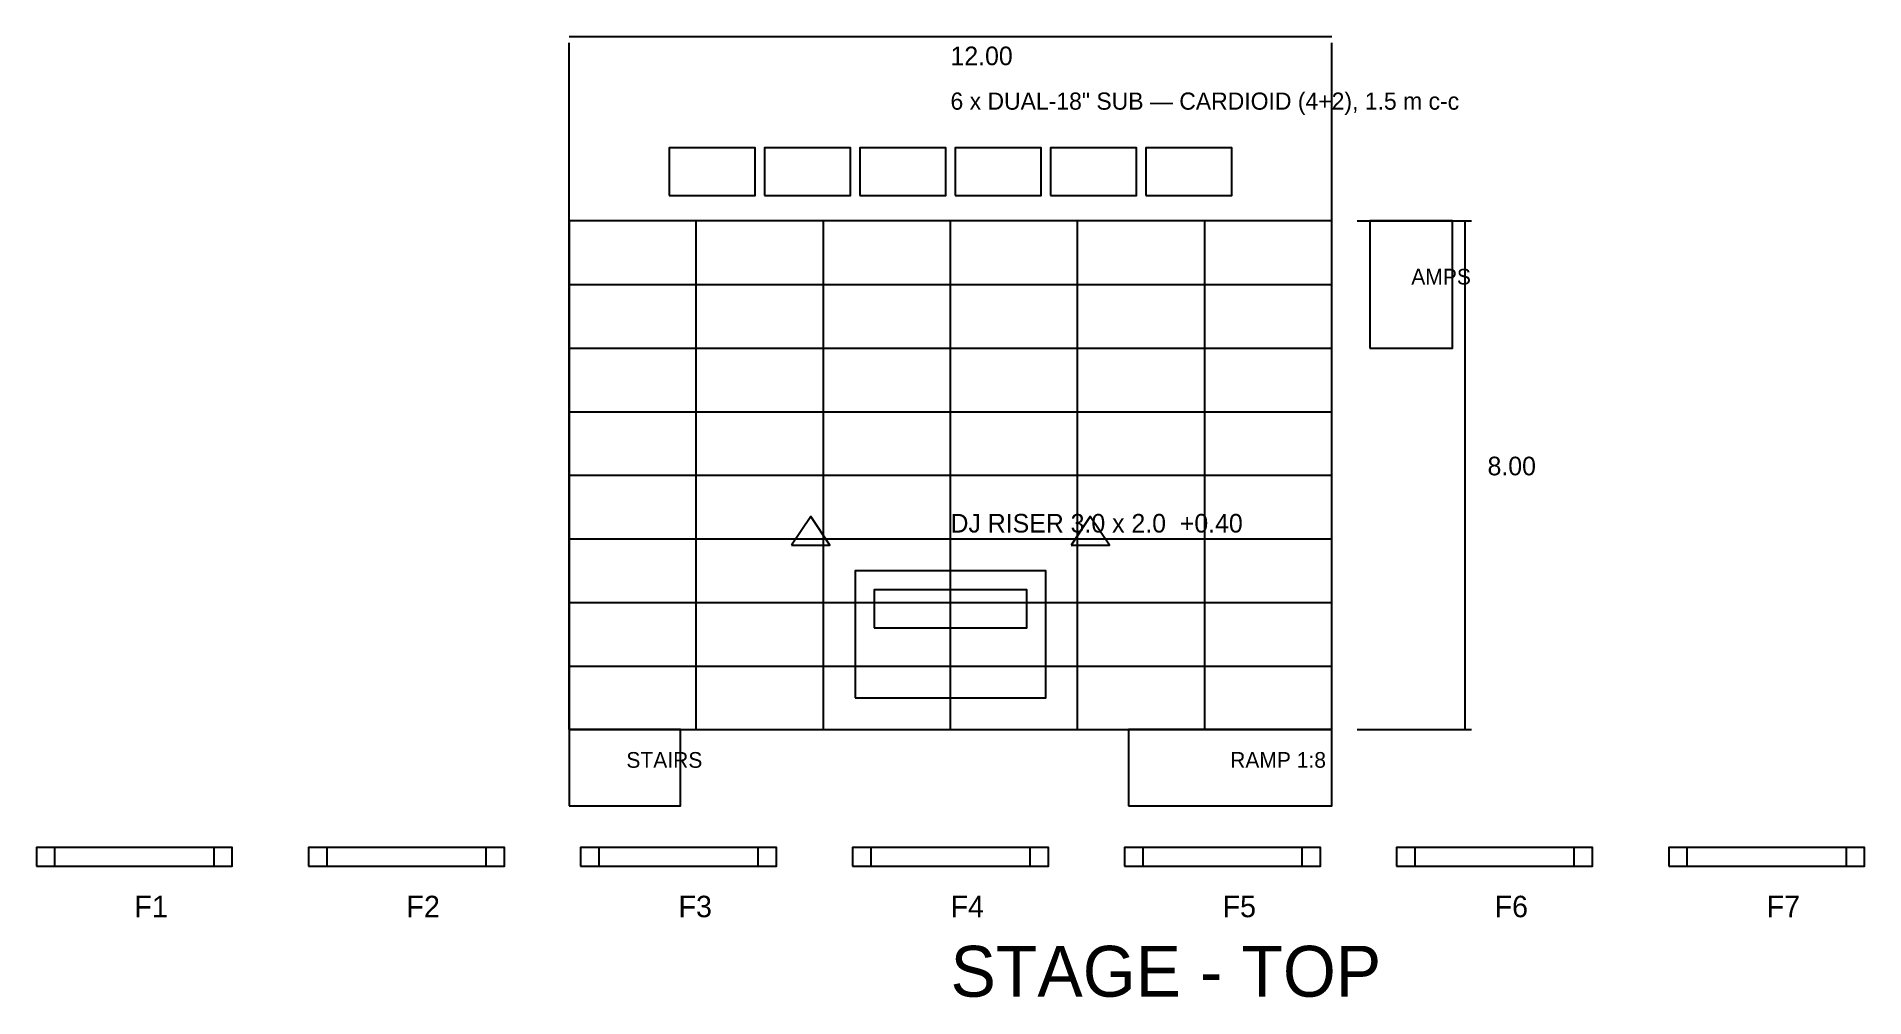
# Model space of a CAD drawing. Header units: metres. Extents: x -17 to 176, y -69 to 37.
# Drawn here: x 85.62 to 114.38, y -62.21 to -47.1 of the extents above; entities that cross this region are included whole.
import ezdxf

# ---------------------------------------------------------------- set-up
doc = ezdxf.new("R2010")
doc.units = ezdxf.units.M
for name, color, linetype in [('DIM', 1, 'Continuous'), ('PA', 250, 'Continuous'), ('STAGE', 250, 'Continuous'), ('TRUSS', 8, 'Continuous'), ('TXT', 7, 'Continuous'), ('VIEWLABEL', 7, 'Continuous')]:
    doc.layers.add(name, color=color, linetype=linetype)

msp = doc.modelspace()

# ---------------------------------------------------------------- texts
at = {"layer": 'DIM'}
for s, p in [('12.00', (100, -47.55)), ('8.00', (108.45, -54))]:
    msp.add_text(s, height=0.2925, dxfattribs=at).set_placement(p)
at = {"layer": 'TXT'}
for s, height, p in [('6 x DUAL-18" SUB — CARDIOID (4+2), 1.5 m c-c', 0.27, (100, -48.25)), ('AMPS', 0.2475, (107.25, -51)), ('DJ RISER 3.0 x 2.0  +0.40', 0.2925, (100, -54.9)), ('STAIRS', 0.2475, (94.9, -58.6)), ('RAMP 1:8', 0.2475, (104.4, -58.6)), ('F1', 0.3375, (87.16, -60.95)), ('F2', 0.3375, (91.44, -60.95)), ('F3', 0.3375, (95.72, -60.95)), ('F4', 0.3375, (100, -60.95)), ('F5', 0.3375, (104.28, -60.95)), ('F6', 0.3375, (108.56, -60.95)), ('F7', 0.3375, (112.84, -60.95))]:
    msp.add_text(s, height=height, dxfattribs=at).set_placement(p)
at = {"layer": 'VIEWLABEL'}
msp.add_text('STAGE - TOP', height=0.8, dxfattribs=at).set_placement((100, -62.2))

# ---------------------------------------------------------------- linework, layer by layer
at = {"layer": 'DIM'}
for p, q in [((94, -47.1), (106, -47.1)), ((94, -50), (94, -47.2)), ((106, -50), (106, -47.2)), ((106.4, -50), (108.2, -50)), ((108.1, -58), (108.1, -50)), ((106.4, -58), (108.2, -58))]:
    msp.add_line(p, q, dxfattribs=at)
at = {"layer": 'PA'}
for points in [[(95.575, -49.6), (96.925, -49.6), (96.925, -48.85), (95.575, -48.85)], [(97.075, -49.6), (98.425, -49.6), (98.425, -48.85), (97.075, -48.85)], [(98.575, -49.6), (99.925, -49.6), (99.925, -48.85), (98.575, -48.85)], [(100.075, -49.6), (101.425, -49.6), (101.425, -48.85), (100.075, -48.85)], [(101.575, -49.6), (102.925, -49.6), (102.925, -48.85), (101.575, -48.85)], [(103.075, -49.6), (104.425, -49.6), (104.425, -48.85), (103.075, -48.85)]]:
    msp.add_lwpolyline(points, close=True, dxfattribs=at)
at = {"layer": 'STAGE'}
for p, q in [((94, -58), (94, -50)), ((96, -58), (96, -50)), ((98, -58), (98, -50)), ((100, -58), (100, -50)), ((102, -58), (102, -50)), ((104, -58), (104, -50)), ((106, -58), (106, -50)), ((94, -51), (106, -51)), ((94, -52), (106, -52)), ((94, -53), (106, -53)), ((94, -54), (106, -54)), ((94, -55), (106, -55)), ((94, -56), (106, -56)), ((94, -57), (106, -57))]:
    msp.add_line(p, q, dxfattribs=at)
for points in [[(94, -58), (106, -58), (106, -50), (94, -50)], [(106.6, -52), (107.9, -52), (107.9, -50), (106.6, -50)], [(97.5, -55.1), (98.1, -55.1), (97.8, -54.65)], [(101.9, -55.1), (102.5, -55.1), (102.2, -54.65)], [(98.5, -57.5), (101.5, -57.5), (101.5, -55.5), (98.5, -55.5)], [(98.8, -56.4), (101.2, -56.4), (101.2, -55.8), (98.8, -55.8)], [(94, -59.2), (95.75, -59.2), (95.75, -58), (94, -58)], [(102.8, -59.2), (106, -59.2), (106, -58), (102.8, -58)]]:
    msp.add_lwpolyline(points, close=True, dxfattribs=at)
at = {"layer": 'TRUSS'}
for points in [[(85.62, -60.145), (88.7, -60.145), (88.7, -59.855), (85.62, -59.855)], [(85.62, -60.145), (85.91, -60.145), (85.91, -59.855), (85.62, -59.855)], [(88.41, -60.145), (88.7, -60.145), (88.7, -59.855), (88.41, -59.855)], [(89.9, -60.145), (92.98, -60.145), (92.98, -59.855), (89.9, -59.855)], [(89.9, -60.145), (90.19, -60.145), (90.19, -59.855), (89.9, -59.855)], [(92.69, -60.145), (92.98, -60.145), (92.98, -59.855), (92.69, -59.855)], [(94.18, -60.145), (97.26, -60.145), (97.26, -59.855), (94.18, -59.855)], [(94.18, -60.145), (94.47, -60.145), (94.47, -59.855), (94.18, -59.855)], [(96.97, -60.145), (97.26, -60.145), (97.26, -59.855), (96.97, -59.855)], [(98.46, -60.145), (101.54, -60.145), (101.54, -59.855), (98.46, -59.855)], [(98.46, -60.145), (98.75, -60.145), (98.75, -59.855), (98.46, -59.855)], [(101.25, -60.145), (101.54, -60.145), (101.54, -59.855), (101.25, -59.855)], [(102.74, -60.145), (105.82, -60.145), (105.82, -59.855), (102.74, -59.855)], [(102.74, -60.145), (103.03, -60.145), (103.03, -59.855), (102.74, -59.855)], [(105.53, -60.145), (105.82, -60.145), (105.82, -59.855), (105.53, -59.855)], [(107.02, -60.145), (110.1, -60.145), (110.1, -59.855), (107.02, -59.855)], [(107.02, -60.145), (107.31, -60.145), (107.31, -59.855), (107.02, -59.855)], [(109.81, -60.145), (110.1, -60.145), (110.1, -59.855), (109.81, -59.855)], [(111.3, -60.145), (114.38, -60.145), (114.38, -59.855), (111.3, -59.855)], [(111.3, -60.145), (111.59, -60.145), (111.59, -59.855), (111.3, -59.855)], [(114.09, -60.145), (114.38, -60.145), (114.38, -59.855), (114.09, -59.855)]]:
    msp.add_lwpolyline(points, close=True, dxfattribs=at)

msp.set_redraw_order([(e.dxf.handle, doc.entitydb.next_handle()) for e in msp.query("TEXT MTEXT ATTDEF DIMENSION ARC_DIMENSION")])  # texts and dimensions are drawn at this point

doc.saveas('drawing.dxf')
